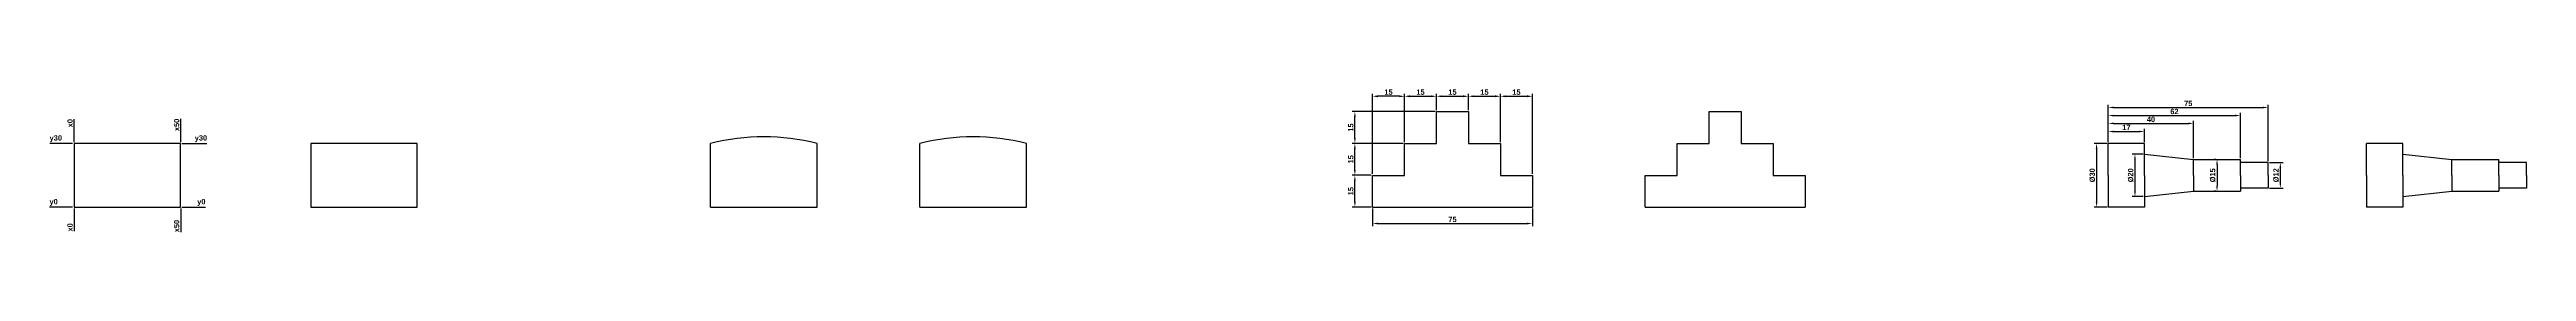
# Model space of a CAD drawing. Header units: millimetres. Extents: x 70 to 1948, y 1802 to 2151.
# Drawn here: x 70 to 1232, y 1802 to 1870 of the extents above; entities that cross this region are included whole.
import ezdxf

# ---------------------------------------------------------------- set-up
doc = ezdxf.new("R2010")
doc.units = ezdxf.units.MM
doc.header["$LTSCALE"] = 0.3
doc.header["$PDMODE"] = 34
doc.layers.add('Cotas', color=1, linetype='Continuous')
doc.layers.add('Peça', color=7, linetype='Continuous', lineweight=30)
doc.styles.get("Standard").update_dxf_attribs({"font": ''})
doc.styles.get('Standard').set_extended_font_data('Arial', bold=True)
doc.dimstyles.new('Cotas', dxfattribs={"dimtxt": 2.5, "dimasz": 2.5, "dimexe": 1.25, "dimexo": 0.625, "dimtad": 1, "dimtxsty": 'Standard', "dimcen": 2.5, "dimclrt": 7, "dimadec": 0, "dimazin": 0, "dimtfac": 1, "dimtmove": 0, "dimatfit": 3, "dimfxl": 1, "dimarcsym": 0})

# ---------------------------------------------------------------- blocks, each defined once
blk = doc.blocks.new('*D20')
at = {"layer": 'Cotas', "color": 0, "lineweight": -2, "transparency": 16777216}
blk.add_line((81.2, 1814), (70.4, 1814), dxfattribs=at)
at = {"layer": 'Defpoints', "color": 0, "transparency": 16777216}
for p in [(74.8, 1814), (81.9, 1814), (81.9, 1814)]:
    blk.add_point(p, dxfattribs=at)
at = {"layer": 'Cotas', "color": 7, "transparency": 16777216, "insert": (72.3, 1816.2), "char_height": 2.5, "attachment_point": 5}
blk.add_mtext('y0', dxfattribs=at)
blk = doc.blocks.new('*D21')
at = {"layer": 'Cotas', "color": 0, "lineweight": -2, "transparency": 16777216}
blk.add_line((81.2, 1844), (70.5, 1844), dxfattribs=at)
at = {"layer": 'Defpoints', "color": 0, "transparency": 16777216}
for p in [(76.7, 1844), (81.9, 1844), (81.9, 1814)]:
    blk.add_point(p, dxfattribs=at)
at = {"layer": 'Cotas', "color": 7, "transparency": 16777216, "insert": (73.3, 1846.2), "char_height": 2.5, "attachment_point": 5}
blk.add_mtext('y30', dxfattribs=at)
blk = doc.blocks.new('*D22')
at = {"layer": 'Cotas', "color": 0, "lineweight": -2, "transparency": 16777216}
blk.add_line((81.9, 1813.3), (81.9, 1802.7), dxfattribs=at)
at = {"layer": 'Defpoints', "color": 0, "transparency": 16777216}
for p in [(81.9, 1814), (81.9, 1814), (81.9, 1807)]:
    blk.add_point(p, dxfattribs=at)
at = {"layer": 'Cotas', "color": 7, "transparency": 16777216, "insert": (80, 1804.5), "char_height": 2.5, "attachment_point": 5, "rotation": 90}
blk.add_mtext('x0', dxfattribs=at)
blk = doc.blocks.new('*D23')
at = {"layer": 'Cotas', "color": 0, "lineweight": -2, "transparency": 16777216}
blk.add_line((132.5, 1814), (143.5, 1814), dxfattribs=at)
at = {"layer": 'Defpoints', "color": 0, "transparency": 16777216}
for p in [(81.9, 1814), (131.9, 1814), (139.2, 1814)]:
    blk.add_point(p, dxfattribs=at)
at = {"layer": 'Cotas', "color": 7, "transparency": 16777216, "insert": (141.6, 1816.2), "char_height": 2.5, "attachment_point": 5}
blk.add_mtext('y0', dxfattribs=at)
blk = doc.blocks.new('*D19')
at = {"layer": 'Cotas', "color": 0, "lineweight": -2, "transparency": 16777216}
blk.add_line((131.9, 1813.3), (131.9, 1802.3), dxfattribs=at)
at = {"layer": 'Defpoints', "color": 0, "transparency": 16777216}
for p in [(81.9, 1814), (131.9, 1814), (131.9, 1808.5)]:
    blk.add_point(p, dxfattribs=at)
at = {"layer": 'Cotas', "color": 7, "transparency": 16777216, "insert": (130, 1805.1), "char_height": 2.5, "attachment_point": 5, "rotation": 90}
blk.add_mtext('x50', dxfattribs=at)
blk = doc.blocks.new('*D24')
at = {"layer": 'Cotas', "color": 0, "lineweight": -2, "transparency": 16777216}
blk.add_line((81.9, 1844.6), (81.9, 1855.4), dxfattribs=at)
at = {"layer": 'Defpoints', "color": 0, "transparency": 16777216}
for p in [(81.9, 1851), (81.9, 1844), (81.9, 1814)]:
    blk.add_point(p, dxfattribs=at)
at = {"layer": 'Cotas', "color": 7, "transparency": 16777216, "insert": (80, 1853.5), "char_height": 2.5, "attachment_point": 5, "rotation": 90}
blk.add_mtext('x0', dxfattribs=at)
blk = doc.blocks.new('*D25')
at = {"layer": 'Cotas', "color": 0, "lineweight": -2, "transparency": 16777216}
blk.add_line((131.9, 1844.6), (131.9, 1855.5), dxfattribs=at)
at = {"layer": 'Defpoints', "color": 0, "transparency": 16777216}
for p in [(131.9, 1849.3), (131.9, 1844), (81.9, 1814)]:
    blk.add_point(p, dxfattribs=at)
at = {"layer": 'Cotas', "color": 7, "transparency": 16777216, "insert": (130, 1852.7), "char_height": 2.5, "attachment_point": 5, "rotation": 90}
blk.add_mtext('x50', dxfattribs=at)
blk = doc.blocks.new('*D26')
at = {"layer": 'Cotas', "color": 0, "lineweight": -2, "transparency": 16777216}
blk.add_line((132.5, 1844), (144.2, 1844), dxfattribs=at)
at = {"layer": 'Defpoints', "color": 0, "transparency": 16777216}
for p in [(131.9, 1844), (137.9, 1844), (81.9, 1814)]:
    blk.add_point(p, dxfattribs=at)
at = {"layer": 'Cotas', "color": 7, "transparency": 16777216, "insert": (141.4, 1846.2), "char_height": 2.5, "attachment_point": 5}
blk.add_mtext('y30', dxfattribs=at)
blk = doc.blocks.new('*D28')
at = {"layer": 'Cotas', "color": 0, "lineweight": -2, "transparency": 16777216}
for p, q in [((691.1, 1829.6), (691.1, 1867.4)), ((703.6, 1866.2), (693.6, 1866.2)), ((706.1, 1844.6), (706.1, 1867.4))]:
    blk.add_line(p, q, dxfattribs=at)
at = {"layer": 'Cotas', "color": 0, "transparency": 16777216}
for points in [[(693.6, 1866.6), (693.6, 1865.7), (691.1, 1866.2)], [(703.6, 1866.6), (703.6, 1865.7), (706.1, 1866.2)]]:
    blk.add_solid(points, dxfattribs=at)
at = {"layer": 'Defpoints', "color": 0, "transparency": 16777216}
for p in [(691.1, 1866.2), (706.1, 1844), (691.1, 1829)]:
    blk.add_point(p, dxfattribs=at)
at = {"layer": 'Cotas', "color": 7, "transparency": 16777216, "insert": (698.6, 1868.1), "char_height": 2.5, "attachment_point": 5}
blk.add_mtext('15', dxfattribs=at)
blk = doc.blocks.new('*D29')
at = {"layer": 'Cotas', "color": 0, "lineweight": -2, "transparency": 16777216}
for p, q in [((706.1, 1844.6), (706.1, 1867.4)), ((708.6, 1866.2), (718.6, 1866.2)), ((721.1, 1859.6), (721.1, 1867.4))]:
    blk.add_line(p, q, dxfattribs=at)
at = {"layer": 'Cotas', "color": 0, "transparency": 16777216}
for points in [[(708.6, 1866.6), (708.6, 1865.7), (706.1, 1866.2)], [(718.6, 1866.6), (718.6, 1865.7), (721.1, 1866.2)]]:
    blk.add_solid(points, dxfattribs=at)
at = {"layer": 'Defpoints', "color": 0, "transparency": 16777216}
for p in [(721.1, 1866.2), (721.1, 1859), (706.1, 1844)]:
    blk.add_point(p, dxfattribs=at)
at = {"layer": 'Cotas', "color": 7, "transparency": 16777216, "insert": (713.6, 1868.1), "char_height": 2.5, "attachment_point": 5}
blk.add_mtext('15', dxfattribs=at)
blk = doc.blocks.new('*D30')
at = {"layer": 'Cotas', "color": 0, "lineweight": -2, "transparency": 16777216}
for p, q in [((721.1, 1859.6), (721.1, 1867.4)), ((723.6, 1866.2), (733.6, 1866.2)), ((736.1, 1859.6), (736.1, 1867.4))]:
    blk.add_line(p, q, dxfattribs=at)
at = {"layer": 'Cotas', "color": 0, "transparency": 16777216}
for points in [[(723.6, 1866.6), (723.6, 1865.7), (721.1, 1866.2)], [(733.6, 1866.6), (733.6, 1865.7), (736.1, 1866.2)]]:
    blk.add_solid(points, dxfattribs=at)
at = {"layer": 'Defpoints', "color": 0, "transparency": 16777216}
for p in [(736.1, 1866.2), (721.1, 1859), (736.1, 1859)]:
    blk.add_point(p, dxfattribs=at)
at = {"layer": 'Cotas', "color": 7, "transparency": 16777216, "insert": (728.6, 1868.1), "char_height": 2.5, "attachment_point": 5}
blk.add_mtext('15', dxfattribs=at)
blk = doc.blocks.new('*D31')
at = {"layer": 'Cotas', "color": 0, "lineweight": -2, "transparency": 16777216}
for p, q in [((736.1, 1859.6), (736.1, 1867.4)), ((738.6, 1866.2), (748.6, 1866.2)), ((751.1, 1844.6), (751.1, 1867.4))]:
    blk.add_line(p, q, dxfattribs=at)
at = {"layer": 'Cotas', "color": 0, "transparency": 16777216}
for points in [[(738.6, 1866.6), (738.6, 1865.7), (736.1, 1866.2)], [(748.6, 1866.6), (748.6, 1865.7), (751.1, 1866.2)]]:
    blk.add_solid(points, dxfattribs=at)
at = {"layer": 'Defpoints', "color": 0, "transparency": 16777216}
for p in [(751.1, 1866.2), (736.1, 1859), (751.1, 1844)]:
    blk.add_point(p, dxfattribs=at)
at = {"layer": 'Cotas', "color": 7, "transparency": 16777216, "insert": (743.6, 1868.1), "char_height": 2.5, "attachment_point": 5}
blk.add_mtext('15', dxfattribs=at)
blk = doc.blocks.new('*D32')
at = {"layer": 'Cotas', "color": 0, "lineweight": -2, "transparency": 16777216}
for p, q in [((751.1, 1844.6), (751.1, 1867.4)), ((753.6, 1866.2), (763.6, 1866.2)), ((766.1, 1829.6), (766.1, 1867.4))]:
    blk.add_line(p, q, dxfattribs=at)
at = {"layer": 'Cotas', "color": 0, "transparency": 16777216}
for points in [[(753.6, 1866.6), (753.6, 1865.7), (751.1, 1866.2)], [(763.6, 1866.6), (763.6, 1865.7), (766.1, 1866.2)]]:
    blk.add_solid(points, dxfattribs=at)
at = {"layer": 'Defpoints', "color": 0, "transparency": 16777216}
for p in [(766.1, 1866.2), (751.1, 1844), (766.1, 1829)]:
    blk.add_point(p, dxfattribs=at)
at = {"layer": 'Cotas', "color": 7, "transparency": 16777216, "insert": (758.6, 1868.1), "char_height": 2.5, "attachment_point": 5}
blk.add_mtext('15', dxfattribs=at)
blk = doc.blocks.new('*D33')
at = {"layer": 'Cotas', "color": 0, "lineweight": -2, "transparency": 16777216}
for p, q in [((690.5, 1829), (681.6, 1829)), ((682.8, 1816.5), (682.8, 1826.5)), ((690.5, 1814), (681.6, 1814))]:
    blk.add_line(p, q, dxfattribs=at)
at = {"layer": 'Cotas', "color": 0, "transparency": 16777216}
for points in [[(682.4, 1826.5), (683.2, 1826.5), (682.8, 1829)], [(682.4, 1816.5), (683.2, 1816.5), (682.8, 1814)]]:
    blk.add_solid(points, dxfattribs=at)
at = {"layer": 'Defpoints', "color": 0, "transparency": 16777216}
for p in [(682.8, 1829), (691.1, 1829), (691.1, 1814)]:
    blk.add_point(p, dxfattribs=at)
at = {"layer": 'Cotas', "color": 7, "transparency": 16777216, "insert": (680.9, 1821.5), "char_height": 2.5, "attachment_point": 5, "rotation": 90}
blk.add_mtext('15', dxfattribs=at)
blk = doc.blocks.new('*D34')
at = {"layer": 'Cotas', "color": 0, "lineweight": -2, "transparency": 16777216}
for p, q in [((705.5, 1844), (681.6, 1844)), ((682.8, 1831.5), (682.8, 1841.5)), ((690.5, 1829), (681.6, 1829))]:
    blk.add_line(p, q, dxfattribs=at)
at = {"layer": 'Cotas', "color": 0, "transparency": 16777216}
for points in [[(682.4, 1841.5), (683.2, 1841.5), (682.8, 1844)], [(682.4, 1831.5), (683.2, 1831.5), (682.8, 1829)]]:
    blk.add_solid(points, dxfattribs=at)
at = {"layer": 'Defpoints', "color": 0, "transparency": 16777216}
for p in [(682.8, 1844), (706.1, 1844), (691.1, 1829)]:
    blk.add_point(p, dxfattribs=at)
at = {"layer": 'Cotas', "color": 7, "transparency": 16777216, "insert": (680.9, 1836.5), "char_height": 2.5, "attachment_point": 5, "rotation": 90}
blk.add_mtext('15', dxfattribs=at)
blk = doc.blocks.new('*D35')
at = {"layer": 'Cotas', "color": 0, "lineweight": -2, "transparency": 16777216}
for p, q in [((720.5, 1859), (681.6, 1859)), ((682.8, 1846.5), (682.8, 1856.5)), ((705.5, 1844), (681.6, 1844))]:
    blk.add_line(p, q, dxfattribs=at)
at = {"layer": 'Cotas', "color": 0, "transparency": 16777216}
for points in [[(682.4, 1856.5), (683.2, 1856.5), (682.8, 1859)], [(682.4, 1846.5), (683.2, 1846.5), (682.8, 1844)]]:
    blk.add_solid(points, dxfattribs=at)
at = {"layer": 'Defpoints', "color": 0, "transparency": 16777216}
for p in [(682.8, 1859), (721.1, 1859), (706.1, 1844)]:
    blk.add_point(p, dxfattribs=at)
at = {"layer": 'Cotas', "color": 7, "transparency": 16777216, "insert": (680.9, 1851.5), "char_height": 2.5, "attachment_point": 5, "rotation": 90}
blk.add_mtext('15', dxfattribs=at)
blk = doc.blocks.new('*D36')
at = {"layer": 'Cotas', "color": 0, "lineweight": -2, "transparency": 16777216}
for p, q in [((691.1, 1813.3), (691.1, 1805)), ((766.1, 1813.3), (766.1, 1805)), ((693.6, 1806.3), (763.6, 1806.3))]:
    blk.add_line(p, q, dxfattribs=at)
at = {"layer": 'Cotas', "color": 0, "transparency": 16777216}
for points in [[(693.6, 1806.7), (693.6, 1805.9), (691.1, 1806.3)], [(763.6, 1806.7), (763.6, 1805.9), (766.1, 1806.3)]]:
    blk.add_solid(points, dxfattribs=at)
at = {"layer": 'Defpoints', "color": 0, "transparency": 16777216}
for p in [(691.1, 1814), (766.1, 1814), (766.1, 1806.3)]:
    blk.add_point(p, dxfattribs=at)
at = {"layer": 'Cotas', "color": 7, "transparency": 16777216, "insert": (728.6, 1808.2), "char_height": 2.5, "attachment_point": 5}
blk.add_mtext('75', dxfattribs=at)
blk = doc.blocks.new('*D37')
at = {"layer": 'Cotas', "color": 0, "lineweight": -2, "transparency": 16777216}
for p, q in [((1036.3, 1844.6), (1036.3, 1850.9)), ((1038.8, 1849.6), (1050.8, 1849.6)), ((1053.3, 1844.6), (1053.3, 1850.9))]:
    blk.add_line(p, q, dxfattribs=at)
at = {"layer": 'Cotas', "color": 0, "transparency": 16777216}
for points in [[(1038.8, 1850), (1038.8, 1849.2), (1036.3, 1849.6)], [(1050.8, 1850), (1050.8, 1849.2), (1053.3, 1849.6)]]:
    blk.add_solid(points, dxfattribs=at)
at = {"layer": 'Defpoints', "color": 0, "transparency": 16777216}
for p in [(1053.3, 1849.6), (1036.3, 1844), (1053.3, 1844)]:
    blk.add_point(p, dxfattribs=at)
at = {"layer": 'Cotas', "color": 7, "transparency": 16777216, "insert": (1044.8, 1851.5), "char_height": 2.5, "attachment_point": 5}
blk.add_mtext('17', dxfattribs=at)
blk = doc.blocks.new('*D38')
at = {"layer": 'Cotas', "color": 0, "lineweight": -2, "transparency": 16777216}
for p, q in [((1036.3, 1844.6), (1036.3, 1854.6)), ((1038.8, 1853.4), (1073.8, 1853.4)), ((1076.3, 1837.1), (1076.3, 1854.6))]:
    blk.add_line(p, q, dxfattribs=at)
at = {"layer": 'Cotas', "color": 0, "transparency": 16777216}
for points in [[(1038.8, 1853.8), (1038.8, 1853), (1036.3, 1853.4)], [(1073.8, 1853.8), (1073.8, 1853), (1076.3, 1853.4)]]:
    blk.add_solid(points, dxfattribs=at)
at = {"layer": 'Defpoints', "color": 0, "transparency": 16777216}
for p in [(1076.3, 1853.4), (1036.3, 1844), (1076.3, 1836.5)]:
    blk.add_point(p, dxfattribs=at)
at = {"layer": 'Cotas', "color": 7, "transparency": 16777216, "insert": (1056.3, 1855.3), "char_height": 2.5, "attachment_point": 5}
blk.add_mtext('40', dxfattribs=at)
blk = doc.blocks.new('*D39')
at = {"layer": 'Cotas', "color": 0, "lineweight": -2, "transparency": 16777216}
for p, q in [((1036.3, 1844.6), (1036.3, 1858.4)), ((1038.8, 1857.1), (1095.8, 1857.1)), ((1098.3, 1837.1), (1098.3, 1858.4))]:
    blk.add_line(p, q, dxfattribs=at)
at = {"layer": 'Cotas', "color": 0, "transparency": 16777216}
for points in [[(1038.8, 1857.5), (1038.8, 1856.7), (1036.3, 1857.1)], [(1095.8, 1857.5), (1095.8, 1856.7), (1098.3, 1857.1)]]:
    blk.add_solid(points, dxfattribs=at)
at = {"layer": 'Defpoints', "color": 0, "transparency": 16777216}
for p in [(1098.3, 1857.1), (1036.3, 1844), (1098.3, 1836.5)]:
    blk.add_point(p, dxfattribs=at)
at = {"layer": 'Cotas', "color": 7, "transparency": 16777216, "insert": (1067.3, 1859), "char_height": 2.5, "attachment_point": 5}
blk.add_mtext('62', dxfattribs=at)
blk = doc.blocks.new('*D40')
at = {"layer": 'Cotas', "color": 0, "lineweight": -2, "transparency": 16777216}
for p, q in [((1036.3, 1844.6), (1036.3, 1862.1)), ((1038.8, 1860.9), (1108.8, 1860.9)), ((1111.3, 1835.6), (1111.3, 1862.1))]:
    blk.add_line(p, q, dxfattribs=at)
at = {"layer": 'Cotas', "color": 0, "transparency": 16777216}
for points in [[(1038.8, 1861.3), (1038.8, 1860.5), (1036.3, 1860.9)], [(1108.8, 1861.3), (1108.8, 1860.5), (1111.3, 1860.9)]]:
    blk.add_solid(points, dxfattribs=at)
at = {"layer": 'Defpoints', "color": 0, "transparency": 16777216}
for p in [(1111.3, 1860.9), (1036.3, 1844), (1111.3, 1835)]:
    blk.add_point(p, dxfattribs=at)
at = {"layer": 'Cotas', "color": 7, "transparency": 16777216, "insert": (1073.8, 1862.8), "char_height": 2.5, "attachment_point": 5}
blk.add_mtext('75', dxfattribs=at)
blk = doc.blocks.new('*D41')
at = {"layer": 'Cotas', "color": 0, "lineweight": -2, "transparency": 16777216}
for p, q in [((1035.7, 1844), (1029.6, 1844)), ((1030.8, 1841.5), (1030.8, 1816.5)), ((1035.7, 1814), (1029.6, 1814))]:
    blk.add_line(p, q, dxfattribs=at)
at = {"layer": 'Cotas', "color": 0, "transparency": 16777216}
for points in [[(1030.4, 1841.5), (1031.2, 1841.5), (1030.8, 1844)], [(1030.4, 1816.5), (1031.2, 1816.5), (1030.8, 1814)]]:
    blk.add_solid(points, dxfattribs=at)
at = {"layer": 'Defpoints', "color": 0, "transparency": 16777216}
for p in [(1036.3, 1844), (1030.8, 1814), (1036.3, 1814)]:
    blk.add_point(p, dxfattribs=at)
at = {"layer": 'Cotas', "color": 7, "transparency": 16777216, "insert": (1028.8, 1829), "char_height": 2.5, "attachment_point": 5, "rotation": 90}
blk.add_mtext('%%C30', dxfattribs=at)
blk = doc.blocks.new('*D42')
at = {"layer": 'Cotas', "color": 0, "lineweight": -2, "transparency": 16777216}
for p, q in [((1052.7, 1839), (1047.5, 1839)), ((1048.8, 1836.5), (1048.8, 1821.5)), ((1052.7, 1819), (1047.5, 1819))]:
    blk.add_line(p, q, dxfattribs=at)
at = {"layer": 'Cotas', "color": 0, "transparency": 16777216}
for points in [[(1048.4, 1836.5), (1049.2, 1836.5), (1048.8, 1839)], [(1048.4, 1821.5), (1049.2, 1821.5), (1048.8, 1819)]]:
    blk.add_solid(points, dxfattribs=at)
at = {"layer": 'Defpoints', "color": 0, "transparency": 16777216}
for p in [(1053.3, 1839), (1048.8, 1819), (1053.3, 1819)]:
    blk.add_point(p, dxfattribs=at)
at = {"layer": 'Cotas', "color": 7, "transparency": 16777216, "insert": (1046.8, 1829), "char_height": 2.5, "attachment_point": 5, "rotation": 90}
blk.add_mtext('%%C20', dxfattribs=at)
blk = doc.blocks.new('*D43')
at = {"layer": 'Cotas', "color": 0, "lineweight": -2, "transparency": 16777216}
for p, q in [((1086.7, 1836.5), (1086, 1836.5)), ((1087.3, 1834), (1087.3, 1824)), ((1086.7, 1821.5), (1086, 1821.5))]:
    blk.add_line(p, q, dxfattribs=at)
at = {"layer": 'Cotas', "color": 0, "transparency": 16777216}
for points in [[(1086.9, 1834), (1087.7, 1834), (1087.3, 1836.5)], [(1086.9, 1824), (1087.7, 1824), (1087.3, 1821.5)]]:
    blk.add_solid(points, dxfattribs=at)
at = {"layer": 'Defpoints', "color": 0, "transparency": 16777216}
for p in [(1087.3, 1836.5), (1087.3, 1821.5), (1087.3, 1821.5)]:
    blk.add_point(p, dxfattribs=at)
at = {"layer": 'Cotas', "color": 7, "transparency": 16777216, "insert": (1085.3, 1829), "char_height": 2.5, "attachment_point": 5, "rotation": 90}
blk.add_mtext('%%C15', dxfattribs=at)
blk = doc.blocks.new('*D44')
at = {"layer": 'Cotas', "color": 0, "lineweight": -2, "transparency": 16777216}
for p, q in [((1111.9, 1835), (1118.3, 1835)), ((1117, 1832.5), (1117, 1825.5)), ((1111.9, 1823), (1118.3, 1823))]:
    blk.add_line(p, q, dxfattribs=at)
at = {"layer": 'Cotas', "color": 0, "transparency": 16777216}
for points in [[(1116.6, 1832.5), (1117.4, 1832.5), (1117, 1835)], [(1116.6, 1825.5), (1117.4, 1825.5), (1117, 1823)]]:
    blk.add_solid(points, dxfattribs=at)
at = {"layer": 'Defpoints', "color": 0, "transparency": 16777216}
for p in [(1111.3, 1835), (1111.3, 1823), (1117, 1823)]:
    blk.add_point(p, dxfattribs=at)
at = {"layer": 'Cotas', "color": 7, "transparency": 16777216, "insert": (1115, 1829), "char_height": 2.5, "attachment_point": 5, "rotation": 90}
blk.add_mtext('%%C12', dxfattribs=at)

msp = doc.modelspace()

# ---------------------------------------------------------------- linework, layer by layer
at = {"layer": 'Peça'}
for p, q in [((721.128, 1843.964), (721.128, 1858.964)), ((721.128, 1858.964), (736.128, 1858.964)), ((736.128, 1858.964), (736.128, 1843.964)), ((849.004, 1843.964), (849.004, 1858.964)), ((849.004, 1858.964), (864.004, 1858.964)), ((864.004, 1858.964), (864.004, 1843.964)), ((380.498, 1813.964), (380.498, 1843.964)), ((430.498, 1813.964), (430.498, 1843.964)), ((478.727, 1813.964), (478.727, 1843.964)), ((528.727, 1813.964), (528.727, 1843.964)), ((706.128, 1828.964), (706.128, 1843.964)), ((706.128, 1843.964), (721.128, 1843.964)), ((736.128, 1843.964), (751.128, 1843.964)), ((751.128, 1843.964), (751.128, 1828.964)), ((834.004, 1828.964), (834.004, 1843.964)), ((834.004, 1843.964), (849.004, 1843.964)), ((864.004, 1843.964), (879.004, 1843.964)), ((879.004, 1843.964), (879.004, 1828.964)), ((1036.276, 1828.964), (1036.276, 1843.964)), ((1053.276, 1843.964), (1036.276, 1843.964)), ((1053.276, 1828.964), (1053.276, 1843.964)), ((1053.276, 1838.964), (1076.276, 1836.464)), ((1076.276, 1828.964), (1076.276, 1836.464)), ((1076.276, 1836.464), (1098.276, 1836.464)), ((1098.276, 1828.964), (1098.276, 1836.464)), ((1157.482, 1828.964), (1157.482, 1843.964)), ((1174.482, 1843.964), (1157.482, 1843.964)), ((1174.482, 1828.964), (1174.482, 1843.964)), ((1174.482, 1838.964), (1197.482, 1836.464)), ((1197.482, 1828.964), (1197.482, 1836.464)), ((1197.482, 1836.464), (1219.482, 1836.464)), ((1219.482, 1828.964), (1219.482, 1836.464)), ((691.128, 1813.964), (691.128, 1828.964)), ((691.128, 1828.964), (706.128, 1828.964)), ((751.128, 1828.964), (766.128, 1828.964)), ((766.128, 1828.964), (766.128, 1813.964)), ((819.004, 1813.964), (819.004, 1828.964)), ((819.004, 1828.964), (834.004, 1828.964)), ((879.004, 1828.964), (894.004, 1828.964)), ((894.004, 1828.964), (894.004, 1813.964)), ((1036.276, 1828.964), (1036.276, 1813.964)), ((1053.276, 1828.964), (1053.276, 1813.964)), ((1076.276, 1828.964), (1076.276, 1821.464)), ((1111.276, 1834.964), (1098.276, 1834.964)), ((1098.276, 1828.964), (1098.276, 1821.464)), ((1111.276, 1828.964), (1111.276, 1834.964)), ((1111.276, 1828.964), (1111.276, 1822.964)), ((1157.482, 1828.964), (1157.482, 1813.964)), ((1174.482, 1828.964), (1174.482, 1813.964)), ((1197.482, 1828.964), (1197.482, 1821.464)), ((1232.482, 1834.964), (1219.482, 1834.964)), ((1219.482, 1828.964), (1219.482, 1821.464)), ((1232.482, 1828.964), (1232.482, 1834.964)), ((1232.482, 1828.964), (1232.482, 1822.964)), ((380.498, 1813.964), (430.498, 1813.964)), ((478.727, 1813.964), (528.727, 1813.964)), ((691.128, 1813.964), (766.128, 1813.964)), ((819.004, 1813.964), (894.004, 1813.964)), ((1053.276, 1813.964), (1036.276, 1813.964)), ((1053.276, 1818.964), (1076.276, 1821.464)), ((1076.276, 1821.464), (1098.276, 1821.464)), ((1111.276, 1822.964), (1098.276, 1822.964)), ((1174.482, 1813.964), (1157.482, 1813.964)), ((1174.482, 1818.964), (1197.482, 1821.464)), ((1197.482, 1821.464), (1219.482, 1821.464)), ((1232.482, 1822.964), (1219.482, 1822.964))]:
    msp.add_line(p, q, dxfattribs=at)
for points in [[(81.857, 1813.964), (131.857, 1813.964), (131.857, 1843.964), (81.857, 1843.964)], [(192.928, 1813.964), (242.928, 1813.964), (242.928, 1843.964), (192.928, 1843.964)]]:
    msp.add_lwpolyline(points, close=True, dxfattribs=at)
for centre in [(405.498, 1747.14), (503.727, 1747.14)]:
    msp.add_arc(centre, 100, 75.522488, 104.477512, dxfattribs=at)

# ---------------------------------------------------------------- dimensions: what is measured, and where the dimension line sits
at = {"layer": 'Cotas'}
for base, p1, p2, picture, middle in [((691.128, 1866.15), (706.128, 1843.964), (691.128, 1828.964), '*D28', (698.628, 1868.052)), ((721.128, 1866.15), (706.128, 1843.964), (721.128, 1858.964), '*D29', (713.628, 1868.052)), ((736.128, 1866.15), (721.128, 1858.964), (736.128, 1858.964), '*D30', (728.628, 1868.052)), ((751.128, 1866.15), (736.128, 1858.964), (751.128, 1843.964), '*D31', (743.628, 1868.052)), ((766.128, 1866.15), (751.128, 1843.964), (766.128, 1828.964), '*D32', (758.628, 1868.052)), ((1111.276, 1860.869), (1036.276, 1843.964), (1111.276, 1834.964), '*D40', (1073.776, 1862.766)), ((1098.276, 1857.119), (1036.276, 1843.964), (1098.276, 1836.464), '*D39', (1067.276, 1859.021)), ((1076.276, 1853.369), (1036.276, 1843.964), (1076.276, 1836.464), '*D38', (1056.276, 1855.271)), ((1053.276, 1849.619), (1036.276, 1843.964), (1053.276, 1843.964), '*D37', (1044.776, 1851.499)), ((766.128, 1806.277), (691.128, 1813.964), (766.128, 1813.964), '*D36', (728.628, 1808.174))]:
    dim = msp.add_linear_dim(base=base, p1=p1, p2=p2, dimstyle='Cotas', dxfattribs=at)
    dim.commit()
    dim.dimension.update_dxf_attribs({"geometry": picture, "text_midpoint": middle})
for feature_location, offset, dtype, origin, text, picture, middle in [((81.857, 1843.964), (-5.118, 0), 0, (81.857, 1813.964), 'y<>', '*D21', (73.299, 1846.212)), ((81.85716912, 1843.964496235), (0, 7.075647021), 1, (81.85716912, 1813.964496235), 'x<>', '*D24', (79.955736651, 1853.511152806)), ((131.857, 1843.964), (0, 5.289), 1, (81.857, 1813.964), 'x<>', '*D25', (129.956, 1852.695)), ((131.857, 1843.964), (6.058, 0), 0, (81.857, 1813.964), 'y<>', '*D26', (141.355, 1846.212)), ((81.85716912, 1813.964496235), (-7.103839087, 0), 0, (81.85716912, 1813.964496235), 'y<>', '*D20', (72.284025804, 1816.212108786)), ((81.85716912, 1813.964496235), (0, -6.978665624), 1, (81.85716912, 1813.964496235), 'x<>', '*D22', (79.955736651, 1804.514821062)), ((131.85716912, 1813.964496235), (7.319805282, 0), 0, (81.85716912, 1813.964496235), 'y<>', '*D23', (141.646278632, 1816.212108786)), ((131.857, 1813.964), (0, -5.421), 1, (81.857, 1813.964), 'x<>', '*D19', (129.956, 1805.101))]:
    dim = msp.add_ordinate_dim(feature_location=feature_location, offset=offset, dtype=dtype, origin=origin, text=text, dimstyle='Cotas', dxfattribs=at)
    dim.commit()
    dim.dimension.update_dxf_attribs({"geometry": picture, "text_midpoint": middle})
for base, p1, p2, picture, middle in [((682.816, 1858.964), (706.128, 1843.964), (721.128, 1858.964), '*D35', (680.915, 1851.464)), ((682.816, 1843.964), (691.128, 1828.964), (706.128, 1843.964), '*D34', (680.915, 1836.464)), ((682.816, 1828.964), (691.128, 1813.964), (691.128, 1828.964), '*D33', (680.915, 1821.464))]:
    dim = msp.add_linear_dim(base=base, p1=p1, p2=p2, angle=90, dimstyle='Cotas', dxfattribs=at)
    dim.commit()
    dim.dimension.update_dxf_attribs({"geometry": picture, "text_midpoint": middle})
for base, p1, p2, picture, middle in [((1030.808, 1813.964), (1036.276, 1843.964), (1036.276, 1813.964), '*D41', (1028.803, 1828.964)), ((1048.788, 1818.964), (1053.276, 1838.964), (1053.276, 1818.964), '*D42', (1046.783, 1828.964)), ((1087.276, 1821.464), (1087.276, 1836.464), (1087.276, 1821.464), '*D43', (1085.271, 1828.964)), ((1117.018, 1822.964), (1111.276, 1834.964), (1111.276, 1822.964), '*D44', (1115.013, 1828.964))]:
    dim = msp.add_linear_dim(base=base, p1=p1, p2=p2, angle=90, text='%%C<>', dimstyle='Cotas', dxfattribs=at)
    dim.commit()
    dim.dimension.update_dxf_attribs({"geometry": picture, "text_midpoint": middle})

doc.saveas('drawing.dxf')
